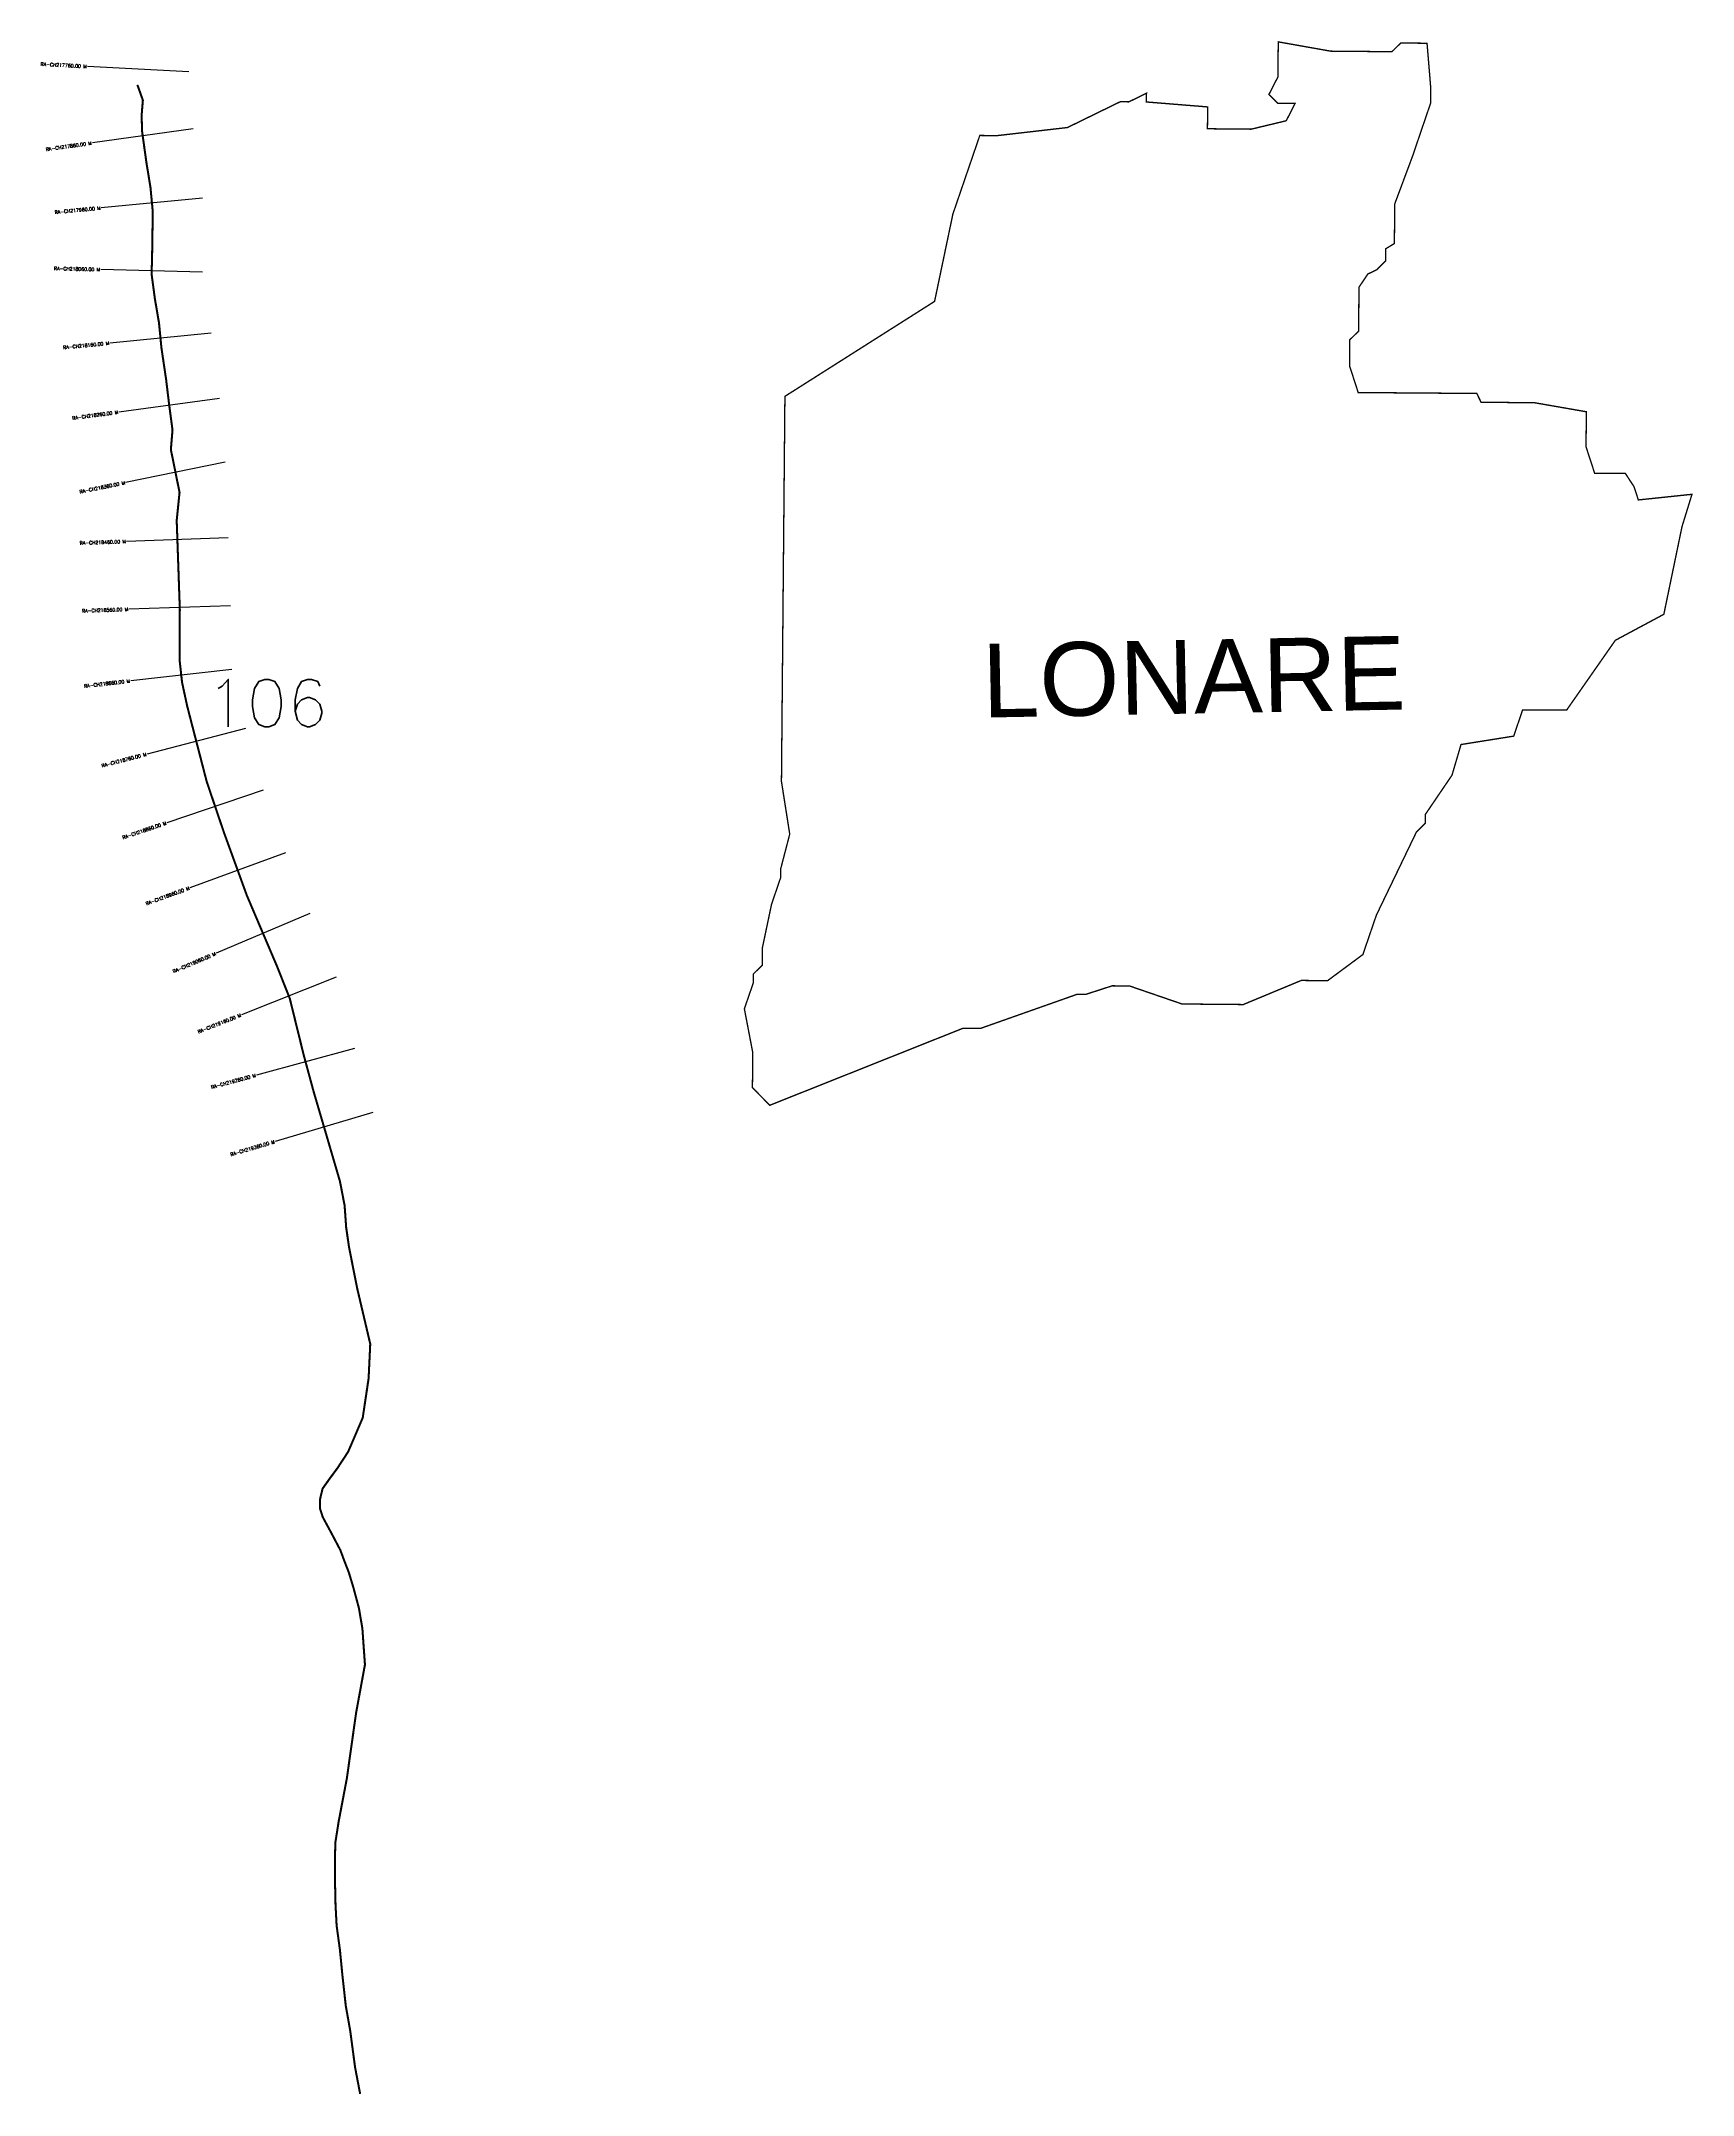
# Model space of a CAD drawing. Header units: metres. Extents: x 274205 to 276641, y 2064476 to 2067504.
import ezdxf
from ezdxf.enums import TextEntityAlignment as Align

# ---------------------------------------------------------------- set-up
doc = ezdxf.new("R2010")
doc.units = ezdxf.units.M
doc.header["$MEASUREMENT"] = 0
for name, color, linetype in [('CS', 134, 'Continuous'), ('CSMark', 6, 'Continuous'), ('NATURALLY PROTECTED', 3, 'Continuous'), ('VILLAGE NAME', 250, 'Continuous')]:
    doc.layers.add(name, color=color, linetype=linetype)
doc.styles.get("Standard").update_dxf_attribs({"font": 'simplex.shx'})

msp = doc.modelspace()

# ---------------------------------------------------------------- linework, layer by layer
at = {"color": 6, "const_width": 2, "flags": 128}
msp.add_lwpolyline([(275589.5, 2067364.4), (275615.3, 2067364.2), (275718.7, 2067376.1), (275796.5, 2067414.1), (275809.4, 2067414), (275835.3, 2067426.7), (275835.2, 2067413.8), (275925.5, 2067406.5), (275925.2, 2067374.3), (275989.7, 2067373.7), (276041.4, 2067386.1), (276054.5, 2067411.8), (276029, 2067411.8), (276015.9, 2067425), (276029.1, 2067450.7), (276029.6, 2067502.4), (276106.9, 2067488.7), (276197.2, 2067487.9), (276210.2, 2067500.7), (276249, 2067500.4), (276254.2, 2067437.7), (276254.2, 2067411.8), (276238.6, 2067366.1), (276227.8, 2067334.3), (276201.3, 2067263.3), (276200.9, 2067205.1), (276187.8, 2067197.2), (276187.8, 2067179.3), (276174.7, 2067166.4), (276161.7, 2067160.1), (276148.6, 2067140.7), (276148.2, 2067076), (276135.1, 2067063.2), (276134.9, 2067024.3), (276147.5, 2066985.4), (276322.3, 2066984.1), (276328.7, 2066971.2), (276408.1, 2066970.3), (276483.9, 2066957.1), (276483.5, 2066905.3), (276496.2, 2066866.4), (276541.5, 2066866.1), (276554.3, 2066846.5), (276560.6, 2066827.1), (276639.7, 2066835.4), (276625, 2066787.8), (276598.2, 2066658.5), (276526.7, 2066620.2), (276454.8, 2066517.2), (276390, 2066517.6), (276376.8, 2066478.9), (276299.1, 2066466.5), (276285.8, 2066421.3), (276246.4, 2066363.3), (276246.4, 2066350.4), (276233.4, 2066337.6), (276174.3, 2066215), (276154.4, 2066156.9), (276102.4, 2066118.4), (276063.5, 2066118.7), (275978, 2066083.2), (275887.7, 2066084), (275810.5, 2066110.5), (275784.7, 2066110.8), (275745.9, 2066098.2), (275733, 2066098.3), (275590.5, 2066048), (275564.7, 2066048.2), (275279.8, 2065934.7), (275254.2, 2065960.7), (275254.7, 2066012.3), (275242.3, 2066076.9), (275255.6, 2066115.5), (275255.7, 2066128.4), (275268.7, 2066141.2), (275268.9, 2066167), (275281.3, 2066225.9), (275282.5, 2066231.4), (275295.7, 2066270), (275295.8, 2066283), (275309.2, 2066334.4), (275297, 2066412), (275298.6, 2066591.8), (275302.1, 2066979.8), (275522.8, 2067119.8), (275549.8, 2067248.6), (275589.5, 2067364.4)], dxfattribs=at)
at = {"layer": 'CS'}
for p, q in [((274423.3, 2067458.2), (274273.5, 2067466.1)), ((274429.4, 2067374.1), (274280.8, 2067353.4)), ((274443.3, 2067271.8), (274294, 2067257.6)), ((274443.3, 2067162.9), (274293.3, 2067166.6)), ((274455.9, 2067073), (274306.6, 2067058.4)), ((274468.5, 2066976.4), (274319.8, 2066956.7)), ((274476.9, 2066882.6), (274329.9, 2066852.7)), ((274481.2, 2066771.1), (274331.3, 2066765.9)), ((274484.6, 2066671.1), (274334.7, 2066666)), ((274486.5, 2066577.1), (274337.4, 2066560.3)), ((274506.7, 2066490), (274361.5, 2066452.5)), ((274532.9, 2066399.3), (274390.8, 2066351.2)), ((274565.7, 2066306.7), (274424.7, 2066255.3)), ((274601.4, 2066217.6), (274463.4, 2066158.8)), ((274640.3, 2066123.4), (274500.8, 2066068.2)), ((274667.5, 2066018.5), (274522.7, 2065979.2)), ((274694.4, 2065923.9), (274550.5, 2065881.5))]:
    msp.add_line(p, q, dxfattribs=at)
at = {"layer": 'NATURALLY PROTECTED', "const_width": 3, "flags": 128}
msp.add_lwpolyline([(274347.2, 2067439.1), (274355.3, 2067416.4), (274353.5, 2067394.5), (274354.1, 2067370.8), (274360.5, 2067324.8), (274366.5, 2067288), (274369.9, 2067252.2), (274369, 2067191.7), (274368.2, 2067159.7), (274373, 2067123.8), (274379.1, 2067088), (274382.7, 2067051.1), (274389.6, 2067004.5), (274394.1, 2066967.2), (274399, 2066930.3), (274396.6, 2066901.3), (274409.4, 2066838.1), (274405.2, 2066797), (274409.8, 2066665.6), (274409.4, 2066591.6), (274413.1, 2066558.1), (274420.7, 2066523), (274449.4, 2066412), (274474.7, 2066337.3), (274508.6, 2066244.1), (274553.5, 2066138.7), (274572, 2066092), (274583.5, 2066045.2), (274592.7, 2066008), (274607, 2065955.2), (274624.1, 2065897.1), (274646, 2065822.3), (274652.8, 2065786.9), (274655.1, 2065754.7), (274659.2, 2065726.1), (274671.3, 2065665), (274690.6, 2065582.9), (274688.2, 2065532), (274679.5, 2065473.9), (274658, 2065423.8), (274642.4, 2065400), (274630, 2065383.2), (274620.3, 2065369.5), (274616.3, 2065352.7), (274616.3, 2065340.9), (274620.6, 2065327.5), (274626.5, 2065316.6), (274634.1, 2065302.5), (274646.5, 2065278.9), (274652.7, 2065262.2), (274659.1, 2065245.7), (274665.7, 2065223.9), (274673.9, 2065193.4), (274679, 2065163.4), (274682.8, 2065110), (274669.8, 2065039.3), (274656.1, 2064942.3), (274644, 2064878.6), (274639.1, 2064847.4), (274638.5, 2064818.3), (274638.6, 2064792.8), (274639.4, 2064756.4), (274641, 2064725.5), (274645.9, 2064689.5), (274649.6, 2064651.7), (274654.5, 2064607.2), (274661.1, 2064570.2), (274668.2, 2064516.6), (274675.7, 2064477.2)], dxfattribs=at)

# ---------------------------------------------------------------- texts
at = {"insert": (274448.1, 2066562.6), "char_height": 70, "attachment_point": 1}
msp.add_mtext_dynamic_manual_height_columns('106', width=95.172, gutter_width=1, heights=[0], dxfattribs=at)
at = {"layer": 'CSMark'}
for s, rotation, p in [('RA-CH217760.00 M', 356.9858, (274272.5, 2067466.1)), ('RA-CH217860.00 M', 7.9364, (274279.8, 2067353.2)), ('RA-CH217960.00 M', 5.414, (274293, 2067257.5)), ('RA-CH218060.00 M', 358.5595, (274292.3, 2067166.7)), ('RA-CH218160.00 M', 5.5695, (274305.6, 2067058.3)), ('RA-CH218260.00 M', 7.5599, (274318.8, 2066956.6)), ('RA-CH218360.00 M', 11.4852, (274328.9, 2066852.5)), ('RA-CH218460.00 M', 1.9764, (274330.3, 2066765.9)), ('RA-CH218560.00 M', 1.9764, (274333.7, 2066665.9)), ('RA-CH218660.00 M', 6.4138, (274336.4, 2066560.2)), ('RA-CH218760.00 M', 14.4971, (274360.5, 2066452.2)), ('RA-CH218860.00 M', 18.7031, (274389.8, 2066350.9)), ('RA-CH218960.00 M', 20.0018, (274423.8, 2066255)), ('RA-CH219060.00 M', 23.0859, (274462.5, 2066158.4)), ('RA-CH219160.00 M', 21.5713, (274499.8, 2066067.8)), ('RA-CH219260.00 M', 15.1929, (274521.8, 2065979)), ('RA-CH219360.00 M', 16.4222, (274549.6, 2065881.2))]:
    msp.add_text(s, height=5, rotation=rotation, dxfattribs=at).set_placement(p, align=Align.MIDDLE_RIGHT)
at = {"layer": 'VILLAGE NAME', "insert": (275591.7, 2066614.9), "char_height": 108.748, "attachment_point": 1, "rotation": 1.1028}
msp.add_mtext_dynamic_manual_height_columns('{\\fArial|b0|i0|c0|p34;LONARE}', width=726.929, gutter_width=543.7, heights=[0], dxfattribs=at)

doc.saveas('drawing.dxf')
